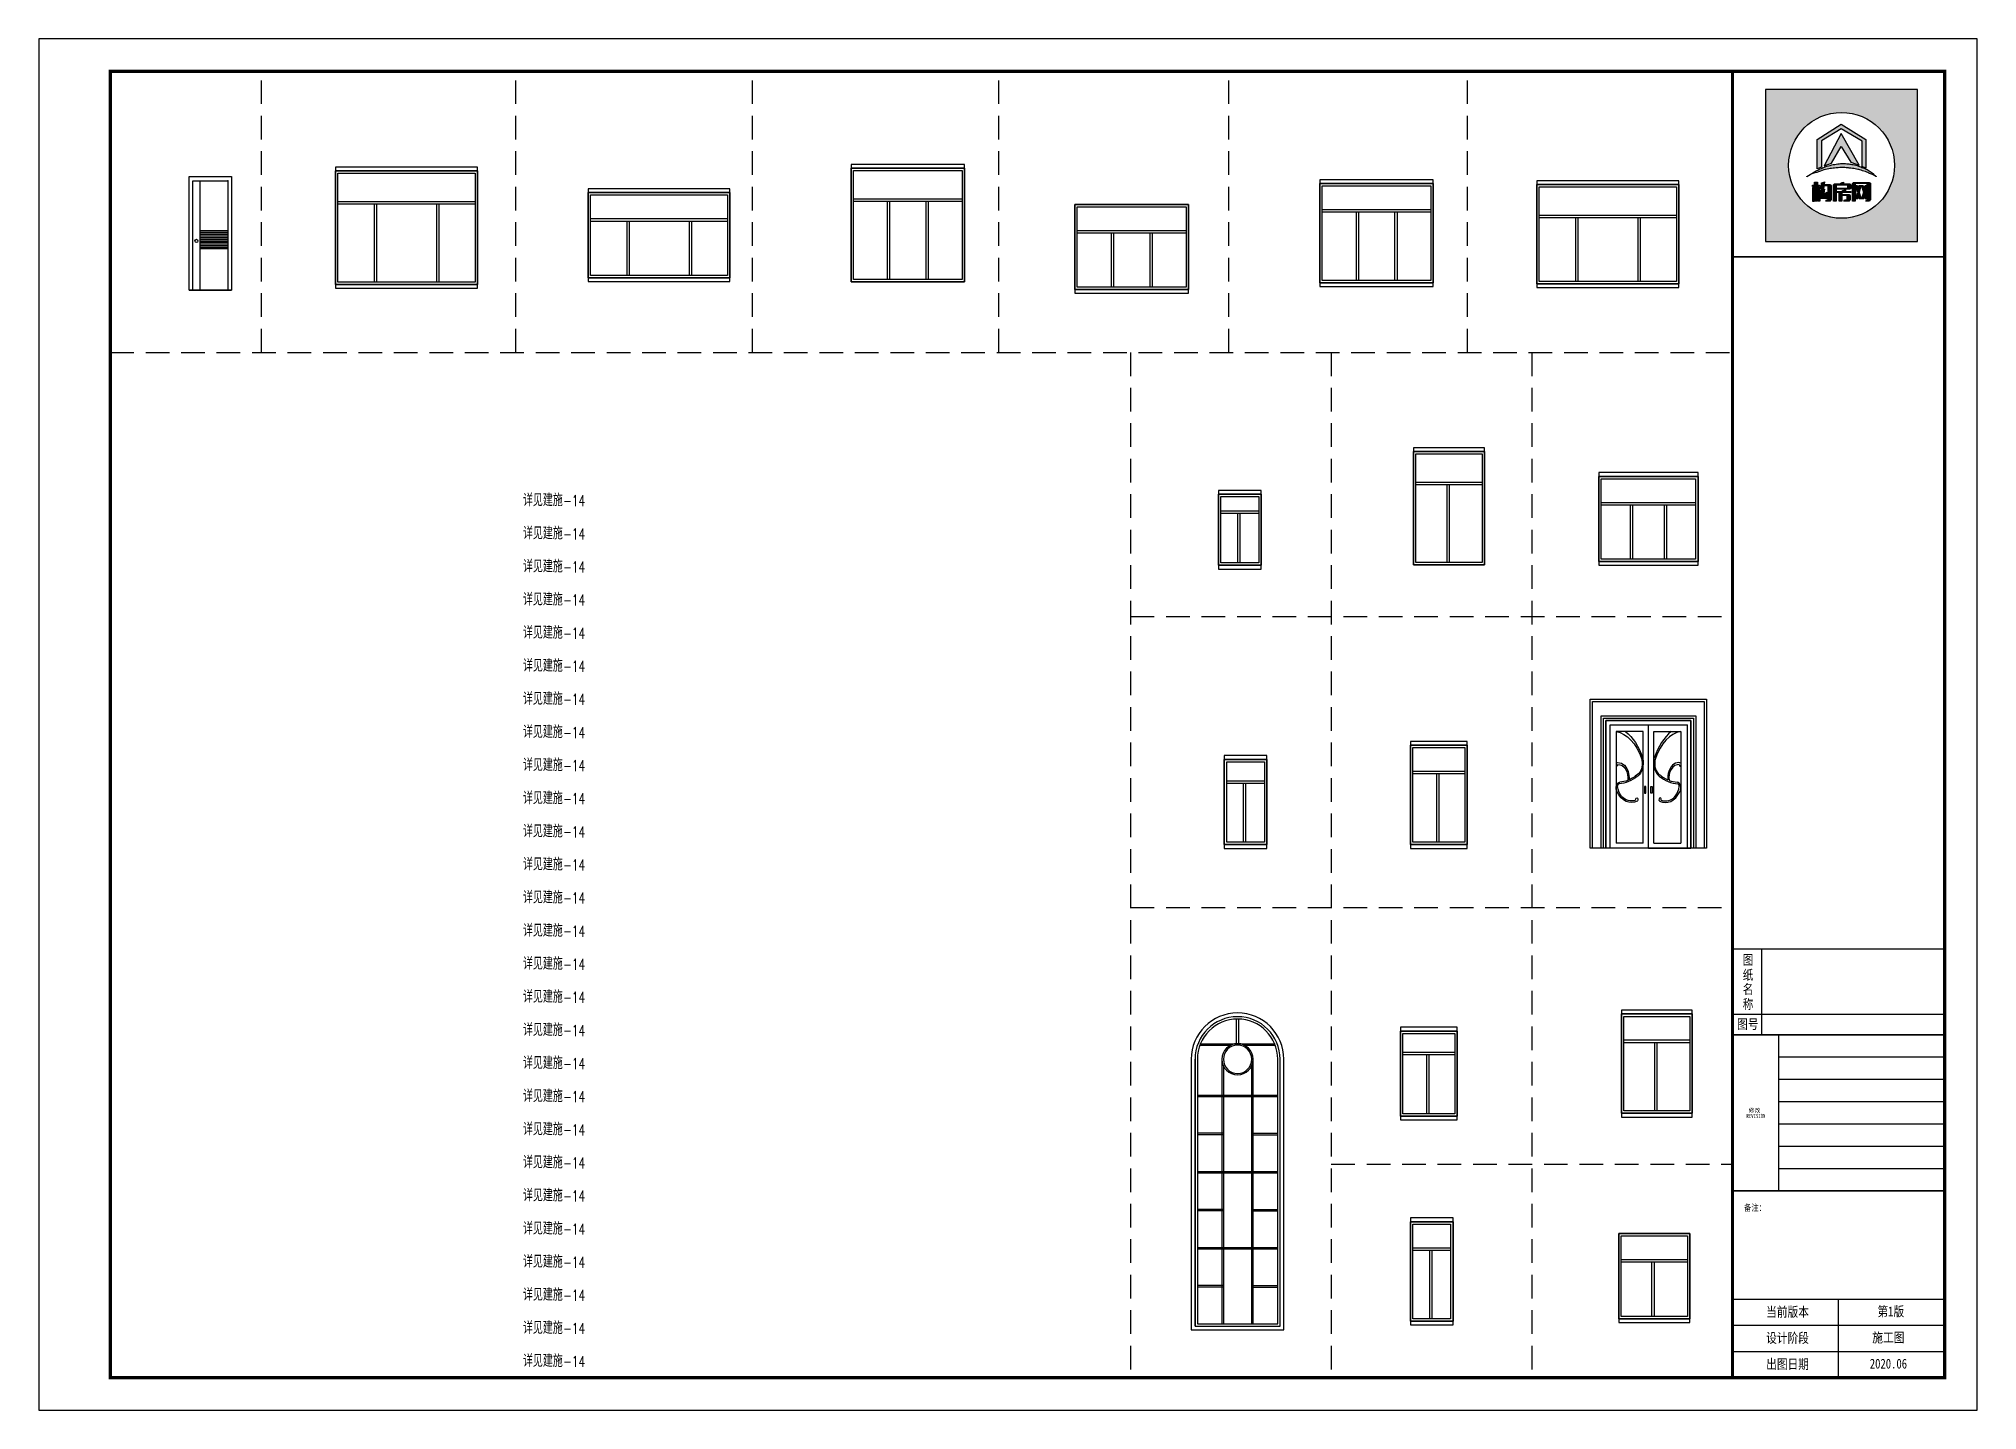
# Model space of a CAD drawing. Header units: millimetres. Extents: x -807114 to 146922, y -468455 to -61603.
# Drawn here: x -35033 to 5968, y -238672 to -209681 of the extents above; entities that cross this region are included whole.
import ezdxf
from ezdxf.enums import TextEntityAlignment as Align

# ---------------------------------------------------------------- set-up
doc = ezdxf.new("R2010")
doc.units = ezdxf.units.MM
doc.header["$LTSCALE"] = 1000
doc.linetypes.add('HIDDENX2', pattern=[0.75, 0.5, -0.25])
for name, color, linetype in [('PUB_TAB', 117, 'Continuous'), ('PUB_TEXT', 3, 'Continuous'), ('PUB_TITLE', 4, 'Continuous')]:
    doc.layers.add(name, color=color, linetype=linetype)
doc.styles.add('_TCH_WDTABLE', font='SIMPLEX', dxfattribs={"bigfont": 'GBCBIG'})
doc.styles.add('ZDBOX', font='simsun.ttc', dxfattribs={"width": 0.7})
doc.styles.add('宋体', font='simsun.ttc', dxfattribs={"width": 0.8})

msp = doc.modelspace()

# ---------------------------------------------------------------- texts
at = {"style": 'ZDBOX', "width": 0.8}
for s, height, p in [('图', 207.1, (1120.5, -229153.2)), ('纸', 207.1, (1120.5, -229465.6)), ('称', 207.1, (1120.5, -230084.8)), ('名', 207.1, (1120.5, -229767.3)), ('图号', 207.08, (1116.3, -230511.9)), ('备注：', 138.05, (1268, -234387.9))]:
    msp.add_text(s, height=height, dxfattribs=at).set_placement(p, align=Align.MIDDLE)
for s, p in [('当前版本', (1503.8, -236696.1)), ('第1版', (3857.7, -236686.7)), ('设计阶段', (1503.8, -237248.4)), ('施工图', (3749.6, -237238.9)), ('出图日期', (1503.8, -237800.6)), ('2020.06', (3695.5, -237791.1))]:
    msp.add_text(s, height=207.08, dxfattribs=at).set_placement(p)
at = {"layer": 'PUB_TAB', "color": 30, "style": '_TCH_WDTABLE'}
for p in [(-24792.6, -219562.3), (-24792.6, -220262.2), (-24792.6, -220962.1), (-24792.6, -221661.9), (-24792.6, -222361.8), (-24792.6, -223061.7), (-24792.6, -223761.6), (-24792.6, -224461.5), (-24792.6, -225161.4), (-24792.6, -225861.2), (-24792.6, -226561.1), (-24792.6, -227261), (-24792.6, -227960.9), (-24792.6, -228660.8), (-24792.6, -229360.7), (-24792.6, -230060.5), (-24792.6, -230760.4), (-24792.6, -231460.3), (-24792.6, -232160.2), (-24792.6, -232860.1), (-24792.6, -233560), (-24792.6, -234259.8), (-24792.6, -234959.7), (-24792.6, -235659.6), (-24792.6, -236359.5), (-24792.6, -237059.4), (-24792.6, -237757.2)]:
    msp.add_text('详见建施', height=263.32, dxfattribs=at).set_placement(p)
at = {"layer": 'PUB_TAB', "color": 30, "style": '_TCH_WDTABLE', "width": 0.705882}
for p in [(-23941.5, -219563.9), (-23941.5, -220263.8), (-23941.5, -220963.7), (-23941.5, -221663.6), (-23941.5, -222363.4), (-23941.5, -223063.3), (-23941.5, -223763.2), (-23941.5, -224463.1), (-23941.5, -225163), (-23941.5, -225862.9), (-23941.5, -226562.7), (-23941.5, -227262.6), (-23941.5, -227962.5), (-23941.5, -228662.4), (-23941.5, -229362.3), (-23941.5, -230062.2), (-23941.5, -230762), (-23941.5, -231461.9), (-23941.5, -232161.8), (-23941.5, -232861.7), (-23941.5, -233561.6), (-23941.5, -234261.5), (-23941.5, -234961.3), (-23941.5, -235661.2), (-23941.5, -236361.1), (-23941.5, -237061), (-23941.5, -237758.8)]:
    msp.add_text('-14', height=232.05, dxfattribs=at).set_placement(p)
at = {"layer": 'PUB_TEXT', "color": 8, "style": '宋体', "width": 0.7}
msp.add_text('REVISION', height=87.76, dxfattribs=at).set_placement((1086.6, -232521.5), align=Align.BOTTOM_LEFT)
at = {"layer": 'PUB_TEXT', "color": 8, "style": '宋体'}
msp.add_text('修改', height=87.76, dxfattribs=at).set_placement((1134.4, -232377.5))

# ---------------------------------------------------------------- blocks, each defined once
blk = doc.blocks.new('sadasfafa')
h = blk.add_hatch(color=252)
h.dxf.hatch_style = 1
h.paths.add_polyline_path([(1853311, -2488040), (1853311, -2490368), (1855639, -2490368), (1855639, -2488040)])
h.paths.add_polyline_path([(1855286, -2489204, 1), (1853664, -2489204, 1)], flags=16)
edge = h.paths.add_edge_path(flags=0)
edge.add_spline(control_points=[(1853945, -2489376), (1853935, -2489385), (1854022, -2489327), (1854064, -2489324), (1854178, -2489280), (1854273, -2489257), (1854375, -2489242), (1854470, -2489236), (1854555, -2489239), (1854630, -2489250), (1854700, -2489259), (1854781, -2489280), (1854854, -2489303), (1854917, -2489335), (1854967, -2489354), (1854993, -2489368), (1855014, -2489382), (1854982, -2489354), (1854965, -2489332), (1854910, -2489297), (1854854, -2489260), (1854784, -2489234), (1854713, -2489206), (1854640, -2489189), (1854569, -2489179), (1854497, -2489176), (1854414, -2489178), (1854321, -2489198), (1854229, -2489222), (1854147, -2489257), (1854080, -2489292), (1854021, -2489325), (1853977, -2489352), (1853953, -2489369), (1853945, -2489376)], knot_values=[0, 0, 0, 0, 114.670179, 423.637006, 763.89867, 1083.683754, 1343.405239, 1688.07646, 1952.326814, 2113.699055, 2375.693807, 2595.188681, 2872.839541, 3068.155951, 3238.592156, 3348.056762, 3361.095167, 3431.805845, 3527.265261, 3733.200323, 3952.805082, 4160.23278, 4398.128766, 4650.488133, 4837.16968, 5050.428326, 5308.684497, 5588.159898, 5913.430939, 6163.12325, 6398.139207, 6601.625078, 6772.549769, 6871.149972, 6871.149972, 6871.149972, 6871.149972], degree=3, periodic=1)
h.paths.add_polyline_path([(1854530, -2489580), (1854534, -2489580), (1854534, -2489603), (1854618, -2489603), (1854618, -2489621), (1854481, -2489621), (1854481, -2489650), (1854589, -2489650), (1854599, -2489656), (1854606, -2489666), (1854606, -2489733), (1854600, -2489742), (1854590, -2489750), (1854506, -2489750), (1854514, -2489740), (1854518, -2489731), (1854552, -2489731), (1854558, -2489728), (1854560, -2489721), (1854560, -2489675), (1854558, -2489670), (1854553, -2489667), (1854481, -2489667), (1854481, -2489750), (1854436, -2489750), (1854436, -2489626), (1854433, -2489621), (1854406, -2489621), (1854406, -2489603), (1854488, -2489603), (1854488, -2489590)], flags=0)
h.paths.add_polyline_path([(1854486, -2489468), (1854506, -2489461), (1854506, -2489485), (1854510, -2489489), (1854601, -2489489), (1854609, -2489494), (1854615, -2489502), (1854615, -2489556), (1854607, -2489564), (1854599, -2489569), (1854401, -2489569), (1854394, -2489573), (1854394, -2489750), (1854349, -2489750), (1854349, -2489504), (1854355, -2489495), (1854367, -2489489), (1854462, -2489489), (1854462, -2489474)], flags=0)
h.paths.add_polyline_path([(1854394, -2489554), (1854394, -2489512), (1854404, -2489506), (1854562, -2489506), (1854570, -2489513), (1854570, -2489554)], flags=0)
h.paths.add_polyline_path([(1854214, -2489569), (1854203, -2489632), (1854193, -2489683), (1854194, -2489689), (1854218, -2489689), (1854220, -2489683), (1854214, -2489633), (1854254, -2489614), (1854263, -2489686), (1854263, -2489700), (1854255, -2489709), (1854159, -2489709), (1854150, -2489702), (1854148, -2489692), (1854173, -2489569)], flags=0)
h.paths.add_polyline_path([(1854187, -2489466), (1854213, -2489458), (1854207, -2489496), (1854296, -2489496), (1854305, -2489498), (1854312, -2489505), (1854314, -2489513), (1854314, -2489733), (1854310, -2489741), (1854301, -2489750), (1854231, -2489750), (1854238, -2489741), (1854243, -2489730), (1854261, -2489730), (1854268, -2489727), (1854270, -2489720), (1854270, -2489531), (1854270, -2489526), (1854267, -2489521), (1854260, -2489516), (1854202, -2489516), (1854201, -2489534), (1854196, -2489558), (1854150, -2489558), (1854159, -2489535), (1854165, -2489504), (1854167, -2489471)], flags=0)
h.paths.add_polyline_path([(1854140, -2489544), (1854140, -2489750), (1854114, -2489750), (1854114, -2489544)], flags=0)
h.paths.add_polyline_path([(1854056, -2489544), (1854053, -2489750), (1854031, -2489750), (1854031, -2489544)], flags=0)
h.paths.add_polyline_path([(1854107, -2489459), (1854107, -2489508), (1854139, -2489508), (1854139, -2489527), (1854107, -2489527), (1854107, -2489750), (1854062, -2489750), (1854062, -2489527), (1854029, -2489527), (1854029, -2489508), (1854062, -2489508), (1854062, -2489459)], flags=0)
h.paths.add_polyline_path([(1854209, -2489211), (1854471, -2488714), (1854743, -2489200), (1854618, -2489155), (1854470, -2488913), (1854318, -2489172)], flags=0)
h.paths.add_polyline_path([(1854102, -2488808), (1854470, -2488575), (1854848, -2488810), (1854848, -2489247), (1854790, -2489223), (1854790, -2488832), (1854471, -2488643), (1854168, -2488829), (1854168, -2489231), (1854102, -2489257)], flags=0)
h.paths.add_polyline_path([(1854685, -2489750), (1854641, -2489750), (1854641, -2489488), (1854641, -2489484), (1854646, -2489475), (1854656, -2489467), (1854898, -2489467), (1854907, -2489471), (1854916, -2489478), (1854916, -2489731), (1854908, -2489743), (1854902, -2489750), (1854847, -2489750), (1854858, -2489732), (1854866, -2489731), (1854869, -2489724), (1854869, -2489718), (1854867, -2489718), (1854836, -2489718), (1854826, -2489684), (1854814, -2489718), (1854746, -2489718), (1854736, -2489684), (1854722, -2489718), (1854689, -2489718), (1854689, -2489709), (1854691, -2489709), (1854720, -2489621), (1854685, -2489512)], flags=0)
h.paths.add_polyline_path([(1854779, -2489518), (1854809, -2489621), (1854781, -2489709), (1854777, -2489709), (1854750, -2489621), (1854775, -2489518)], flags=0)
h = blk.add_hatch(color=7)
h.dxf.hatch_style = 1
h.paths.add_polyline_path([(1854102, -2489257), (1854168, -2489231), (1854168, -2488829), (1854471, -2488643), (1854790, -2488832), (1854790, -2489223), (1854848, -2489247), (1854848, -2488810), (1854470, -2488575), (1854102, -2488808)])
h = blk.add_hatch(color=7)
h.dxf.hatch_style = 1
h.paths.add_polyline_path([(1854318, -2489172), (1854470, -2488913), (1854618, -2489155), (1854743, -2489200), (1854471, -2488714), (1854209, -2489211)])
h = blk.add_hatch(color=7)
h.dxf.hatch_style = 1
edge = h.paths.add_edge_path()
edge.add_spline(control_points=[(1853945, -2489376), (1853953, -2489369), (1853977, -2489352), (1854021, -2489325), (1854080, -2489292), (1854147, -2489257), (1854229, -2489222), (1854321, -2489198), (1854414, -2489178), (1854497, -2489176), (1854569, -2489179), (1854640, -2489189), (1854713, -2489206), (1854784, -2489234), (1854854, -2489260), (1854910, -2489297), (1854965, -2489332), (1854982, -2489354), (1855014, -2489382), (1854993, -2489368), (1854967, -2489354), (1854917, -2489335), (1854854, -2489303), (1854781, -2489280), (1854700, -2489259), (1854630, -2489250), (1854555, -2489239), (1854470, -2489236), (1854375, -2489242), (1854273, -2489257), (1854178, -2489280), (1854064, -2489324), (1854022, -2489327), (1853935, -2489385), (1853945, -2489376)], knot_values=[0, 0, 0, 0, 98.600203, 269.524894, 473.010766, 708.026723, 957.719033, 1282.990074, 1562.465475, 1820.721647, 2033.980292, 2220.661839, 2473.021206, 2710.917192, 2918.34489, 3137.949649, 3343.884711, 3439.344127, 3510.054805, 3523.09321, 3632.557816, 3802.994021, 3998.310431, 4275.961291, 4495.456165, 4757.450917, 4918.823158, 5183.073513, 5527.744733, 5787.466218, 6107.251302, 6447.512966, 6756.479793, 6871.149972, 6871.149972, 6871.149972, 6871.149972], degree=3, periodic=1)
h = blk.add_hatch(color=7)
h.dxf.hatch_style = 1
h.paths.add_polyline_path([(1854062, -2489459), (1854062, -2489508), (1854029, -2489508), (1854029, -2489527), (1854062, -2489527), (1854062, -2489750), (1854107, -2489750), (1854107, -2489527), (1854139, -2489527), (1854139, -2489508), (1854107, -2489508), (1854107, -2489459)])
h = blk.add_hatch(color=7)
h.dxf.hatch_style = 1
h.paths.add_polyline_path([(1854031, -2489544), (1854031, -2489750), (1854053, -2489750), (1854056, -2489544)])
h = blk.add_hatch(color=7)
h.dxf.hatch_style = 1
h.paths.add_polyline_path([(1854114, -2489544), (1854114, -2489750), (1854140, -2489750), (1854140, -2489544)])
h = blk.add_hatch(color=7)
h.dxf.hatch_style = 1
h.paths.add_polyline_path([(1854167, -2489471), (1854165, -2489504), (1854159, -2489535), (1854150, -2489558), (1854196, -2489558), (1854201, -2489534), (1854202, -2489516), (1854260, -2489516), (1854267, -2489521), (1854270, -2489526), (1854270, -2489531), (1854270, -2489720), (1854268, -2489727), (1854261, -2489730), (1854243, -2489730), (1854238, -2489741), (1854231, -2489750), (1854301, -2489750), (1854310, -2489741), (1854314, -2489733), (1854314, -2489513), (1854312, -2489505), (1854305, -2489498), (1854296, -2489496), (1854207, -2489496), (1854213, -2489458), (1854187, -2489466)])
h = blk.add_hatch(color=7)
h.dxf.hatch_style = 1
h.paths.add_polyline_path([(1854462, -2489474), (1854462, -2489489), (1854367, -2489489), (1854355, -2489495), (1854349, -2489504), (1854349, -2489750), (1854394, -2489750), (1854394, -2489573), (1854401, -2489569), (1854599, -2489569), (1854607, -2489564), (1854615, -2489556), (1854615, -2489502), (1854609, -2489494), (1854601, -2489489), (1854510, -2489489), (1854506, -2489485), (1854506, -2489461), (1854486, -2489468)])
h.paths.add_polyline_path([(1854394, -2489554), (1854394, -2489512), (1854404, -2489506), (1854562, -2489506), (1854570, -2489513), (1854570, -2489554)], flags=16)
h = blk.add_hatch(color=7)
h.dxf.hatch_style = 1
h.paths.add_polyline_path([(1854685, -2489512), (1854685, -2489493), (1854693, -2489483), (1854862, -2489483), (1854869, -2489491), (1854869, -2489724), (1854866, -2489731), (1854858, -2489732), (1854847, -2489750), (1854902, -2489750), (1854908, -2489743), (1854916, -2489731), (1854916, -2489478), (1854907, -2489471), (1854898, -2489467), (1854656, -2489467), (1854646, -2489475), (1854641, -2489484), (1854641, -2489488), (1854641, -2489750), (1854685, -2489750)])
h = blk.add_hatch(color=7)
h.dxf.hatch_style = 1
h.paths.add_polyline_path([(1854866, -2489709), (1854840, -2489621), (1854866, -2489512), (1854836, -2489512), (1854824, -2489558), (1854808, -2489512), (1854745, -2489512), (1854734, -2489557), (1854719, -2489512), (1854689, -2489512), (1854720, -2489621), (1854691, -2489709), (1854689, -2489709), (1854689, -2489710), (1854689, -2489718), (1854722, -2489718), (1854736, -2489684), (1854746, -2489718), (1854814, -2489718), (1854826, -2489684), (1854836, -2489718), (1854867, -2489718), (1854867, -2489709)])
h.paths.add_polyline_path([(1854779, -2489518), (1854809, -2489621), (1854781, -2489709), (1854777, -2489709), (1854750, -2489621), (1854775, -2489518)], flags=16)
h = blk.add_hatch(color=7)
h.dxf.hatch_style = 1
h.paths.add_polyline_path([(1854173, -2489569), (1854148, -2489692), (1854150, -2489702), (1854159, -2489709), (1854255, -2489709), (1854263, -2489700), (1854263, -2489686), (1854254, -2489614), (1854214, -2489633), (1854220, -2489683), (1854218, -2489689), (1854194, -2489689), (1854193, -2489683), (1854203, -2489632), (1854214, -2489569)])
h = blk.add_hatch(color=7)
h.dxf.hatch_style = 1
h.paths.add_polyline_path([(1854488, -2489590), (1854488, -2489603), (1854406, -2489603), (1854406, -2489621), (1854433, -2489621), (1854436, -2489626), (1854436, -2489750), (1854481, -2489750), (1854481, -2489667), (1854553, -2489667), (1854558, -2489670), (1854560, -2489675), (1854560, -2489721), (1854558, -2489728), (1854552, -2489731), (1854518, -2489731), (1854514, -2489740), (1854506, -2489750), (1854590, -2489750), (1854600, -2489742), (1854606, -2489733), (1854606, -2489666), (1854599, -2489656), (1854589, -2489650), (1854481, -2489650), (1854481, -2489621), (1854618, -2489621), (1854618, -2489603), (1854534, -2489603), (1854534, -2489580), (1854530, -2489580)])
for points in [[(1855639, -2488040), (1853311, -2488040), (1853311, -2490368), (1855639, -2490368)], [(1854102, -2489257), (1854102, -2488808), (1854470, -2488575), (1854848, -2488810), (1854848, -2489247), (1854790, -2489223), (1854790, -2488832), (1854471, -2488643), (1854168, -2488829), (1854168, -2489231)], [(1854209, -2489211), (1854318, -2489172), (1854470, -2488913), (1854618, -2489155), (1854743, -2489200), (1854471, -2488714)], [(1854062, -2489459), (1854107, -2489459), (1854107, -2489508), (1854139, -2489508), (1854139, -2489527), (1854107, -2489527), (1854107, -2489750), (1854062, -2489750), (1854062, -2489527), (1854029, -2489527), (1854029, -2489508), (1854062, -2489508)], [(1854056, -2489544), (1854031, -2489544), (1854031, -2489750), (1854053, -2489750)], [(1854114, -2489544), (1854140, -2489544), (1854140, -2489750), (1854114, -2489750)], [(1854462, -2489474), (1854486, -2489468), (1854506, -2489461), (1854506, -2489485), (1854510, -2489489), (1854601, -2489489), (1854609, -2489494), (1854615, -2489502), (1854615, -2489556), (1854607, -2489564), (1854599, -2489569), (1854401, -2489569), (1854394, -2489573), (1854394, -2489750), (1854349, -2489750), (1854349, -2489504), (1854355, -2489495), (1854367, -2489489), (1854462, -2489489)], [(1854394, -2489554), (1854570, -2489554), (1854570, -2489513), (1854562, -2489506), (1854404, -2489506), (1854394, -2489512)], [(1854641, -2489750), (1854641, -2489488), (1854641, -2489484), (1854646, -2489475), (1854656, -2489467), (1854898, -2489467), (1854907, -2489471), (1854916, -2489478), (1854916, -2489731), (1854908, -2489743), (1854902, -2489750), (1854847, -2489750), (1854858, -2489732), (1854866, -2489731), (1854869, -2489724), (1854869, -2489491), (1854862, -2489483), (1854693, -2489483), (1854685, -2489493), (1854685, -2489750)], [(1854775, -2489518), (1854779, -2489518), (1854809, -2489621), (1854781, -2489709), (1854777, -2489709), (1854750, -2489621)], [(1854488, -2489590), (1854530, -2489580), (1854534, -2489580), (1854534, -2489603), (1854618, -2489603), (1854618, -2489621), (1854481, -2489621), (1854481, -2489650), (1854589, -2489650), (1854599, -2489656), (1854606, -2489666), (1854606, -2489733), (1854600, -2489742), (1854590, -2489750), (1854506, -2489750), (1854514, -2489740), (1854518, -2489731), (1854552, -2489731), (1854558, -2489728), (1854560, -2489721), (1854560, -2489675), (1854558, -2489670), (1854553, -2489667), (1854481, -2489667), (1854481, -2489750), (1854436, -2489750), (1854436, -2489626), (1854433, -2489621), (1854406, -2489621), (1854406, -2489603), (1854488, -2489603)]]:
    blk.add_lwpolyline(points, close=True)
for points in [[(1854167, -2489471), (1854187, -2489466), (1854213, -2489458), (1854207, -2489496), (1854296, -2489496), (1854305, -2489498), (1854312, -2489505), (1854314, -2489513), (1854314, -2489733), (1854310, -2489741), (1854301, -2489750), (1854231, -2489750), (1854238, -2489741), (1854243, -2489730), (1854261, -2489730), (1854268, -2489727), (1854270, -2489720), (1854270, -2489531), (1854270, -2489526), (1854267, -2489521), (1854260, -2489516), (1854202, -2489516), (1854201, -2489534), (1854196, -2489558), (1854150, -2489558), (1854150, -2489558), (1854159, -2489535), (1854165, -2489504), (1854167, -2489471)], [(1854866, -2489709), (1854866, -2489709), (1854867, -2489709), (1854867, -2489718), (1854836, -2489718), (1854826, -2489684), (1854814, -2489718), (1854746, -2489718), (1854736, -2489684), (1854722, -2489718), (1854689, -2489718), (1854689, -2489710), (1854689, -2489709), (1854691, -2489709), (1854720, -2489621), (1854689, -2489512)], [(1854173, -2489569), (1854214, -2489569), (1854203, -2489632), (1854193, -2489683), (1854194, -2489689), (1854218, -2489689), (1854220, -2489683), (1854214, -2489633), (1854254, -2489614), (1854263, -2489686), (1854263, -2489700), (1854255, -2489709), (1854159, -2489709), (1854150, -2489702), (1854148, -2489692), (1854173, -2489569)]]:
    blk.add_lwpolyline(points)
at = {"color": 7}
blk.add_lwpolyline([(1854689, -2489512), (1854719, -2489512), (1854734, -2489557), (1854745, -2489512), (1854808, -2489512), (1854824, -2489558), (1854836, -2489512), (1854866, -2489512), (1854840, -2489621), (1854866, -2489709)], dxfattribs=at)
blk.add_circle((1854475, -2489204), 811)
at = {"start_tangent": (-0.74079, -0.671736), "end_tangent": (-0.74079, -0.671736)}
blk.add_spline([(1853945, -2489376), (1853977, -2489357), (1854071, -2489318), (1854178, -2489282), (1854280, -2489257), (1854365, -2489245), (1854479, -2489238), (1854566, -2489241), (1854619, -2489248), (1854704, -2489261), (1854775, -2489279), (1854861, -2489308), (1854920, -2489335), (1854972, -2489357), (1855003, -2489375), (1855007, -2489377), (1854990, -2489361), (1854968, -2489339), (1854913, -2489299), (1854851, -2489261), (1854787, -2489235), (1854714, -2489208), (1854633, -2489189), (1854572, -2489180), (1854501, -2489177), (1854416, -2489181), (1854326, -2489198), (1854222, -2489227), (1854146, -2489259), (1854077, -2489294), (1854019, -2489327), (1853971, -2489357), (1853945, -2489376)], degree=3, dxfattribs=at)

# ---------------------------------------------------------------- hatches: boundary and pattern name
h = msp.add_hatch()
h.set_pattern_fill('_USER', color=37, scale=30, style=0, pattern_type=0)
h.set_pattern_definition([(0, (-70490.978, -232840.72), (0, 34.285714), [])])
h.paths.add_polyline_path([(-31034.2, -213734.3), (-31625.2, -213734.3), (-31625.2, -214112), (-31034.2, -214112)])

# ---------------------------------------------------------------- linework, layer by layer
at = {"color": 252, "linetype": 'HIDDENX2'}
for p, q in [((-30325.5, -216309.6), (-30325.5, -210371.4)), ((-24941.5, -216309.6), (-24941.5, -210371.4)), ((-19936, -216309.6), (-19936, -210371.4)), ((-14727.6, -216309.6), (-14727.6, -210371.4)), ((-9859.1, -216309.6), (-9859.1, -210371.4)), ((-4814, -216309.6), (-4814, -210371.4)), ((-33520.8, -216309.6), (791.2, -216309.6)), ((-11938.3, -216309.6), (-11938.3, -237982)), ((-7695.2, -216309.6), (-7695.2, -237982)), ((-3452, -216309.6), (-3452, -237982)), ((-11938.3, -221891.3), (791.2, -221891.3)), ((-11938.3, -228047.1), (791.2, -228047.1)), ((-7695.2, -233473.5), (791.2, -233473.5))]:
    msp.add_line(p, q, dxfattribs=at)
for p, q in [((-15452.5, -212336.5), (-17852.5, -212336.5)), ((-17852.5, -212336.5), (-17852.5, -214816.5)), ((-15452.5, -214816.5), (-15452.5, -212336.5)), ((-31854.2, -214995.4), (-31854.2, -212595.4)), ((-31854.2, -212595.4), (-30954.2, -212595.4)), ((-31854.2, -212595.4), (-30954.2, -212595.4)), ((-31854.2, -214995.4), (-31854.2, -212595.4)), ((-30954.2, -212595.4), (-30954.2, -214995.4)), ((-30954.2, -212595.4), (-30954.2, -214995.4)), ((-25754.7, -212392.6), (-28754.7, -212392.6)), ((-28754.7, -212392.6), (-28754.7, -214952.6)), ((-25754.7, -212472.6), (-28754.7, -212472.6)), ((-25754.7, -214952.6), (-25754.7, -212392.6)), ((-15452.5, -212416.5), (-17852.5, -212416.5)), ((-5537.9, -212660.5), (-7937.9, -212660.5)), ((-7937.9, -212660.5), (-7937.9, -214920.5)), ((-5537.9, -212740.5), (-7937.9, -212740.5)), ((-5537.9, -214920.5), (-5537.9, -212660.5)), ((-346.3, -212681.8), (-3346.3, -212681.8)), ((-3346.3, -212681.8), (-3346.3, -214941.8)), ((-346.3, -212761.8), (-3346.3, -212761.8)), ((-346.3, -214941.8), (-346.3, -212681.8)), ((-20413.4, -212853.2), (-23413.4, -212853.2)), ((-23413.4, -212853.2), (-23413.4, -214813.2)), ((-20413.4, -212933.2), (-23413.4, -212933.2)), ((-20413.4, -214813.2), (-20413.4, -212853.2)), ((-10717.5, -213180.8), (-13117.5, -213180.8)), ((-13117.5, -213180.8), (-13117.5, -215060.8)), ((-10717.5, -215060.8), (-10717.5, -213180.8)), ((-23413.4, -214733.2), (-20413.4, -214733.2)), ((-23413.4, -214813.2), (-20413.4, -214813.2)), ((-17852.5, -214816.5), (-15452.5, -214816.5)), ((-7937.9, -214840.5), (-5537.9, -214840.5)), ((-30954.2, -214995.4), (-31854.2, -214995.4)), ((-31854.2, -214995.4), (-30954.2, -214995.4)), ((-28754.7, -214872.6), (-25754.7, -214872.6)), ((-28754.7, -214952.6), (-25754.7, -214952.6)), ((-13117.5, -214980.8), (-10717.5, -214980.8)), ((-13117.5, -215060.8), (-10717.5, -215060.8)), ((-7937.9, -214920.5), (-5537.9, -214920.5)), ((-3346.3, -214861.8), (-346.3, -214861.8)), ((-3346.3, -214941.8), (-346.3, -214941.8)), ((-4453.7, -218324.9), (-5953.7, -218324.9)), ((-5953.7, -218324.9), (-5953.7, -220804.9)), ((-4453.7, -218404.9), (-5953.7, -218404.9)), ((-4453.7, -220804.9), (-4453.7, -218324.9)), ((62.5, -218851.3), (-2037.5, -218851.3)), ((-2037.5, -218851.3), (-2037.5, -220811.3)), ((62.5, -218931.3), (-2037.5, -218931.3)), ((62.5, -220811.3), (62.5, -218851.3)), ((-9180.1, -219230.4), (-10080.1, -219230.4)), ((-10080.1, -219230.4), (-10080.1, -220890.4)), ((-9180.1, -219310.4), (-10080.1, -219310.4)), ((-9180.1, -220890.4), (-9180.1, -219230.4)), ((-10080.1, -220810.4), (-9180.1, -220810.4)), ((-10080.1, -220890.4), (-9180.1, -220890.4)), ((-5953.7, -220804.9), (-4453.7, -220804.9)), ((-2037.5, -220731.3), (62.5, -220731.3)), ((-2037.5, -220811.3), (62.5, -220811.3)), ((-86.3, -224090.7), (-1886.3, -224090.7)), ((-1886.3, -224090.7), (-1886.3, -226790.7)), ((-1886.3, -224090.7), (-1886.3, -226790.7)), ((-986.3, -224090.7), (-1886.3, -224090.7)), ((-986.3, -224090.7), (-86.3, -224090.7)), ((-86.3, -226790.7), (-86.3, -224090.7)), ((-86.3, -224090.7), (-86.3, -226790.7)), ((-4817.9, -224535.4), (-6017.9, -224535.4)), ((-6017.9, -224535.4), (-6017.9, -226795.4)), ((-4817.9, -224615.4), (-6017.9, -224615.4)), ((-4817.9, -226795.4), (-4817.9, -224535.4)), ((-9056.9, -224835.4), (-9956.9, -224835.4)), ((-9956.9, -224835.4), (-9956.9, -226795.4)), ((-9056.9, -224915.4), (-9956.9, -224915.4)), ((-9056.9, -226795.4), (-9056.9, -224835.4)), ((-9956.9, -226715.4), (-9056.9, -226715.4)), ((-6017.9, -226715.4), (-4817.9, -226715.4)), ((-9956.9, -226795.4), (-9056.9, -226795.4)), ((-6017.9, -226795.4), (-4817.9, -226795.4)), ((-986.3, -226790.7), (-1886.3, -226790.7)), ((-986.3, -226790.7), (-86.3, -226790.7)), ((1412.4, -230734.2), (1412.4, -228922.3)), ((-59.4, -230216.1), (-1559.4, -230216.1)), ((-1559.4, -230216.1), (-1559.4, -232476.1)), ((-59.4, -230296.1), (-1559.4, -230296.1)), ((-59.4, -232476.1), (-59.4, -230216.1)), ((791.2, -230302.8), (5277.9, -230302.8)), ((-5032.5, -230576), (-6232.5, -230576)), ((-6232.5, -230576), (-6232.5, -232536)), ((-5032.5, -230656), (-6232.5, -230656)), ((-5032.5, -232536), (-5032.5, -230576)), ((-10576.8, -236893.8), (-10576.8, -231253.8)), ((-8776.8, -236893.8), (-8776.8, -231253.8)), ((-6232.5, -232456), (-5032.5, -232456)), ((-1559.4, -232396.1), (-59.4, -232396.1)), ((-1559.4, -232476.1), (-59.4, -232476.1)), ((-6232.5, -232536), (-5032.5, -232536)), ((-5119.9, -234608.7), (-6019.9, -234608.7)), ((-6019.9, -234608.7), (-6019.9, -236868.7)), ((-5119.9, -234688.7), (-6019.9, -234688.7)), ((-5119.9, -236868.7), (-5119.9, -234608.7)), ((-112.1, -234938.3), (-1612.1, -234938.3)), ((-1612.1, -234938.3), (-1612.1, -236818.3)), ((-112.1, -236818.3), (-112.1, -234938.3)), ((-10576.8, -236893.8), (-8776.8, -236893.8)), ((-6019.9, -236788.7), (-5119.9, -236788.7)), ((-6019.9, -236868.7), (-5119.9, -236868.7)), ((-1612.1, -236738.3), (-112.1, -236738.3)), ((-1612.1, -236818.3), (-112.1, -236818.3))]:
    msp.add_line(p, q)
at = {"color": 37}
for p, q in [((-31774.2, -212686.9), (-31034.2, -212686.9)), ((-31774.2, -214995.4), (-31774.2, -212686.9)), ((-31625.2, -212686.9), (-31625.2, -214995.4)), ((-31034.2, -212686.9), (-31034.2, -214995.4)), ((-31625.2, -213734.3), (-31034.2, -213734.3)), ((-31625.2, -214112), (-31034.2, -214112)), ((-1806.3, -224193.5), (-1806.3, -226790.7)), ((-166.3, -224193.5), (-1806.3, -224193.5)), ((-986.3, -226790.7), (-986.3, -224193.5)), ((-166.3, -224193.5), (-166.3, -226790.7)), ((-1670.2, -224322.1), (-1670.2, -226687.8)), ((-1097.5, -224322.1), (-1670.2, -224322.1)), ((-1097.5, -226687.8), (-1097.5, -224322.1)), ((-875.1, -226687.8), (-875.1, -224322.1)), ((-875.1, -224322.1), (-302.3, -224322.1)), ((-302.3, -224322.1), (-302.3, -226687.8)), ((-1110.3, -224888.7), (-1102.4, -224896.8)), ((-862.3, -224888.7), (-870.1, -224896.8)), ((-1040.4, -225489.5), (-1067.1, -225489.5)), ((-1067.1, -225489.5), (-1067.1, -225629.2)), ((-1040.4, -225629.2), (-1040.4, -225489.5)), ((-932.2, -225629.2), (-932.2, -225489.5)), ((-932.2, -225489.5), (-905.5, -225489.5)), ((-905.5, -225489.5), (-905.5, -225629.2)), ((-1067.1, -225629.2), (-1040.4, -225629.2)), ((-905.5, -225629.2), (-932.2, -225629.2)), ((-1097.5, -226687.8), (-1670.2, -226687.8)), ((-875.1, -226687.8), (-302.3, -226687.8))]:
    msp.add_line(p, q, dxfattribs=at)
at = {"color": 253}
for p, q in [((-28704.7, -213122.6), (-25804.7, -213122.6)), ((-28704.7, -213172.6), (-25804.7, -213172.6)), ((-27938.1, -213172.6), (-27938.1, -214822.6)), ((-27888.1, -213172.6), (-27888.1, -214822.6)), ((-26621.4, -213172.6), (-26621.4, -214822.6)), ((-26571.4, -213172.6), (-26571.4, -214822.6)), ((-17802.5, -213066.5), (-15502.5, -213066.5)), ((-17802.5, -213116.5), (-15502.5, -213116.5)), ((-17085.8, -213116.5), (-17085.8, -214766.5)), ((-17035.8, -213116.5), (-17035.8, -214766.5)), ((-16269.1, -213116.5), (-16269.1, -214766.5)), ((-16219.1, -213116.5), (-16219.1, -214766.5)), ((-23363.4, -213483.2), (-20463.4, -213483.2)), ((-23363.4, -213533.2), (-20463.4, -213533.2)), ((-22596.7, -213533.2), (-22596.7, -214683.2)), ((-22546.7, -213533.2), (-22546.7, -214683.2)), ((-21280, -213533.2), (-21280, -214683.2)), ((-21230, -213533.2), (-21230, -214683.2)), ((-7887.9, -213290.5), (-5587.9, -213290.5)), ((-7887.9, -213340.5), (-5587.9, -213340.5)), ((-7171.3, -213340.5), (-7171.3, -214790.5)), ((-7121.3, -213340.5), (-7121.3, -214790.5)), ((-6354.6, -213340.5), (-6354.6, -214790.5)), ((-6304.6, -213340.5), (-6304.6, -214790.5)), ((-3296.3, -213411.8), (-396.3, -213411.8)), ((-3296.3, -213461.8), (-396.3, -213461.8)), ((-2529.7, -213461.8), (-2529.7, -214811.8)), ((-2479.7, -213461.8), (-2479.7, -214811.8)), ((-1213, -213461.8), (-1213, -214811.8)), ((-1163, -213461.8), (-1163, -214811.8)), ((-13067.5, -213730.8), (-10767.5, -213730.8)), ((-13067.5, -213780.8), (-10767.5, -213780.8)), ((-12350.8, -213780.8), (-12350.8, -214930.8)), ((-12300.8, -213780.8), (-12300.8, -214930.8)), ((-11534.1, -213780.8), (-11534.1, -214930.8)), ((-11484.1, -213780.8), (-11484.1, -214930.8)), ((-5903.7, -219054.9), (-4503.7, -219054.9)), ((-5903.7, -219104.9), (-4503.7, -219104.9)), ((-5253.7, -219104.9), (-5253.7, -220754.9)), ((-5203.7, -219104.9), (-5203.7, -220754.9)), ((-10030.1, -219660.4), (-9230.1, -219660.4)), ((-10030.1, -219710.4), (-9230.1, -219710.4)), ((-9680.1, -219710.4), (-9680.1, -220760.4)), ((-9630.1, -219710.4), (-9630.1, -220760.4)), ((-1987.5, -219481.3), (12.5, -219481.3)), ((-1987.5, -219531.3), (12.5, -219531.3)), ((-1370.9, -219531.3), (-1370.9, -220681.3)), ((-1320.9, -219531.3), (-1320.9, -220681.3)), ((-654.2, -219531.3), (-654.2, -220681.3)), ((-604.2, -219531.3), (-604.2, -220681.3)), ((-9906.9, -225365.4), (-9106.9, -225365.4)), ((-9906.9, -225415.4), (-9106.9, -225415.4)), ((-9556.9, -225415.4), (-9556.9, -226665.4)), ((-9506.9, -225415.4), (-9506.9, -226665.4)), ((-5967.9, -225165.4), (-4867.9, -225165.4)), ((-5967.9, -225215.4), (-4867.9, -225215.4)), ((-5467.9, -225215.4), (-5467.9, -226665.4)), ((-5417.9, -225215.4), (-5417.9, -226665.4)), ((-9701.8, -230924.8), (-9701.8, -230403.8)), ((-9651.8, -230924.8), (-9651.8, -230403.8)), ((-10472.1, -230923.8), (-8881.5, -230923.8)), ((-10472.1, -230953.8), (-9814.3, -230953.8)), ((-9539.3, -230953.8), (-8881.5, -230953.8)), ((-6182.5, -231106), (-5082.5, -231106)), ((-6182.5, -231156), (-5082.5, -231156)), ((-5682.5, -231156), (-5682.5, -232406)), ((-5632.5, -231156), (-5632.5, -232406)), ((-1509.4, -230846.1), (-109.4, -230846.1)), ((-1509.4, -230896.1), (-109.4, -230896.1)), ((-859.4, -230896.1), (-859.4, -232346.1)), ((-809.4, -230896.1), (-809.4, -232346.1)), ((-10006.8, -231253.8), (-10006.8, -236843.8)), ((-9976.8, -231391.3), (-9976.8, -236843.8)), ((-9376.8, -236843.8), (-9376.8, -231391.3)), ((-9346.8, -236843.8), (-9346.8, -231253.8)), ((-10526.8, -232013.8), (-8826.8, -232013.8)), ((-10526.8, -232043.8), (-8826.8, -232043.8)), ((-9976.8, -232818.8), (-10526.8, -232818.8)), ((-9976.8, -232848.8), (-10526.8, -232848.8)), ((-9376.8, -232818.8), (-8826.8, -232818.8)), ((-9376.8, -232848.8), (-8826.8, -232848.8)), ((-10526.8, -233623.8), (-8826.8, -233623.8)), ((-10526.8, -233653.8), (-8826.8, -233653.8)), ((-9976.8, -234428.8), (-10526.8, -234428.8)), ((-9976.8, -234458.8), (-10526.8, -234458.8)), ((-9376.8, -234428.8), (-8826.8, -234428.8)), ((-9376.8, -234458.8), (-8826.8, -234458.8)), ((-10526.8, -235233.8), (-8826.8, -235233.8)), ((-10526.8, -235263.8), (-8826.8, -235263.8)), ((-5969.9, -235238.7), (-5169.9, -235238.7)), ((-5969.9, -235288.7), (-5169.9, -235288.7)), ((-5619.9, -235288.7), (-5619.9, -236738.7)), ((-5569.9, -235288.7), (-5569.9, -236738.7)), ((-9376.8, -235454.6), (-9376.8, -236094.2)), ((-1562.1, -235488.3), (-162.1, -235488.3)), ((-1562.1, -235538.3), (-162.1, -235538.3)), ((-922.1, -235538.3), (-922.1, -236688.3)), ((-862.1, -235538.3), (-862.1, -236688.3)), ((-9976.8, -236038.8), (-10526.8, -236038.8)), ((-9976.8, -236068.8), (-10526.8, -236068.8)), ((-9376.8, -236038.8), (-8826.8, -236038.8)), ((-9376.8, -236068.8), (-8826.8, -236068.8))]:
    msp.add_line(p, q, dxfattribs=at)
for points in [[(-28754.7, -212472.6), (-25754.7, -212472.6), (-25754.7, -214872.6), (-28754.7, -214872.6)], [(-17852.5, -212416.5), (-15452.5, -212416.5), (-15452.5, -214816.5), (-17852.5, -214816.5)], [(-7937.9, -212740.5), (-5537.9, -212740.5), (-5537.9, -214840.5), (-7937.9, -214840.5)], [(-3346.3, -212761.8), (-346.3, -212761.8), (-346.3, -214861.8), (-3346.3, -214861.8)], [(-23413.4, -212933.2), (-20413.4, -212933.2), (-20413.4, -214733.2), (-23413.4, -214733.2)], [(-13117.5, -213180.8), (-10717.5, -213180.8), (-10717.5, -214980.8), (-13117.5, -214980.8)], [(-5953.7, -218404.9), (-4453.7, -218404.9), (-4453.7, -220804.9), (-5953.7, -220804.9)], [(-2037.5, -218931.3), (62.5, -218931.3), (62.5, -220731.3), (-2037.5, -220731.3)], [(-10080.1, -219310.4), (-9180.1, -219310.4), (-9180.1, -220810.4), (-10080.1, -220810.4)], [(-6017.9, -224615.4), (-4817.9, -224615.4), (-4817.9, -226715.4), (-6017.9, -226715.4)], [(-9956.9, -224915.4), (-9056.9, -224915.4), (-9056.9, -226715.4), (-9956.9, -226715.4)], [(-1559.4, -230296.1), (-59.4, -230296.1), (-59.4, -232396.1), (-1559.4, -232396.1)], [(-6232.5, -230656), (-5032.5, -230656), (-5032.5, -232456), (-6232.5, -232456)], [(-6019.9, -234688.7), (-5119.9, -234688.7), (-5119.9, -236788.7), (-6019.9, -236788.7)], [(-1612.1, -234938.3), (-112.1, -234938.3), (-112.1, -236738.3), (-1612.1, -236738.3)]]:
    msp.add_lwpolyline(points, close=True)
for points in [[(-28704.7, -212522.6), (-25804.7, -212522.6), (-25804.7, -214822.6), (-28704.7, -214822.6)], [(-17802.5, -212466.5), (-15502.5, -212466.5), (-15502.5, -214766.5), (-17802.5, -214766.5)], [(-7887.9, -212790.5), (-5587.9, -212790.5), (-5587.9, -214790.5), (-7887.9, -214790.5)], [(-23363.4, -212983.2), (-20463.4, -212983.2), (-20463.4, -214683.2), (-23363.4, -214683.2)], [(-3296.3, -212811.8), (-396.3, -212811.8), (-396.3, -214811.8), (-3296.3, -214811.8)], [(-13067.5, -213230.8), (-10767.5, -213230.8), (-10767.5, -214930.8), (-13067.5, -214930.8)], [(-5903.7, -218454.9), (-4503.7, -218454.9), (-4503.7, -220754.9), (-5903.7, -220754.9)], [(-1987.5, -218981.3), (12.5, -218981.3), (12.5, -220681.3), (-1987.5, -220681.3)], [(-10030.1, -219360.4), (-9230.1, -219360.4), (-9230.1, -220760.4), (-10030.1, -220760.4)], [(-5967.9, -224665.4), (-4867.9, -224665.4), (-4867.9, -226665.4), (-5967.9, -226665.4)], [(-9906.9, -224965.4), (-9106.9, -224965.4), (-9106.9, -226665.4), (-9906.9, -226665.4)], [(-1509.4, -230346.1), (-109.4, -230346.1), (-109.4, -232346.1), (-1509.4, -232346.1)], [(-6182.5, -230706), (-5082.5, -230706), (-5082.5, -232406), (-6182.5, -232406)], [(-5969.9, -234738.7), (-5169.9, -234738.7), (-5169.9, -236738.7), (-5969.9, -236738.7)], [(-1562.1, -234988.3), (-162.1, -234988.3), (-162.1, -236688.3), (-1562.1, -236688.3)]]:
    msp.add_lwpolyline(points, close=True, dxfattribs=at)
at = {"const_width": 34.5}
for points in [[(791.2, -214292.8), (5277.9, -214292.8)], [(791.2, -228922.3), (5277.9, -228922.3)], [(791.2, -230734.2), (5277.9, -230734.2)], [(791.2, -234032.3), (5277.9, -234032.3)]]:
    msp.add_lwpolyline(points, dxfattribs=at)
for points in [[(-2216.3, -226790.7), (-2216.3, -223640.7), (243.7, -223640.7), (243.7, -226790.7), (-2216.3, -226790.7)], [(-2166.3, -226790.7), (-2166.3, -223690.7), (193.7, -223690.7), (193.7, -226790.7)], [(-1936.3, -226790.7), (-1936.3, -224040.7), (-36.3, -224040.7), (-36.3, -226790.7)], [(-1886.3, -226790.7), (-1886.3, -224090.7), (-86.3, -224090.7), (-86.3, -226790.7)]]:
    msp.add_lwpolyline(points)
at = {"color": 37}
msp.add_lwpolyline([(-1986.3, -226790.7), (-1986.3, -223990.7), (13.7, -223990.7), (13.7, -226790.7)], dxfattribs=at)
for points in [[(-8696.8, -231253.8, 1), (-10656.8, -231253.8), (-10656.8, -236973.8), (-8696.8, -236973.8)], [(-8776.8, -231253.8, 1), (-10576.8, -231253.8), (-10576.8, -236893.8), (-8776.8, -236893.8)]]:
    msp.add_lwpolyline(points, format="xyb", close=True)
at = {"color": 253}
msp.add_lwpolyline([(-8826.8, -231253.8, 1), (-10526.8, -231253.8), (-10526.8, -236843.8), (-8826.8, -236843.8)], format="xyb", close=True, dxfattribs=at)
msp.add_arc((-9676.8, -231253.8), 900, 0, 180)
for radius, start, end in [(330, 0, 180), (300, 0, 180), (330, 180, 0), (300, 180, 0)]:
    msp.add_arc((-9676.8, -231253.8), radius, start, end, dxfattribs=at)
at = {"color": 37}
for centre, major_axis, ratio, start_param, end_param in [((-31699.7, -213955.2), (0, 34.9), 0.875, 4.712389, 10.9955743), ((-121.7, -225483.8), (0, 1307.1), 0.6363636, 0.4749931, 1.0981057), ((-220.8, -225415.4), (0, 1100.7), 0.6363636, 0.1166213, 1.0795994), ((-662.4, -224970.1), (0, 334.6), 0.6363636, 1.3497662, 2.6735778), ((-701.4, -225004.1), (0, 241), 0.6363636, 1.1063007, 2.592234), ((-358.6, -225329.1), (0, 346.8), 0.6363636, 6.0278618, 7.3718248), ((-350.8, -225367.7), (0, 343.1), 0.6363636, 6.2022907, 7.0837946), ((-316.3, -225033), (0, 27.4), 0.6363636, 1.3029325, 4.0746758), ((-337.4, -224009.4), (0, 1388.4), 0.6363636, 2.6149607, 2.8658559), ((-313.8, -223886.5), (0, 1548.8), 0.6363636, 2.6735778, 3.0907689), ((-365.6, -225323.4), (0, 334.3), 0.6363636, 1.0886394, 1.636626), ((-391.5, -225305.7), (0, 254), 0.6363636, 0.8006093, 1.7745224), ((-337.4, -224009.4), (0, 1388.4), 0.6363636, 2.8988655, 3.0950437), ((-532.9, -225430.1), (0, 316.4), 0.6363636, 3.7947022, 4.522907), ((-382.3, -225519.7), (0, 123.5), 0.6363636, 4.0275313, 6.234177), ((-364.8, -225480.7), (0, 47.5), 0.6363636, 4.522907, 6.2519858), ((-739.2, -225764.7), (0, 38.3), 0.6363636, 4.4615763, 9.2909473), ((-630.2, -225201.6), (0, 626.4), 0.6363636, 2.8382107, 4.0275313), ((-622.4, -225246.1), (0, 548), 0.6363636, 2.8712254, 3.7947022)]:
    msp.add_ellipse(centre, major_axis=major_axis, ratio=ratio, start_param=start_param, end_param=end_param, dxfattribs=at)
at = {"color": 37, "extrusion": (0, 0, -1)}
for centre, major_axis, start_param, end_param in [((-1751.7, -225415.4), (0, 1100.7), 0.1166213, 1.0795994), ((-1850.9, -225483.8), (0, 1307.1), 0.4749931, 1.0981057), ((-1656.2, -225033), (0, 27.4), 1.3029325, 4.0746758), ((-1614, -225329.1), (0, 346.8), 6.0278618, 7.3718248), ((-1621.8, -225367.7), (0, 343.1), 6.2022907, 7.0837946), ((-1310.2, -224970.1), (0, 334.6), 1.3497662, 2.6735778), ((-1271.2, -225004.1), (0, 241), 1.1063007, 2.592234), ((-1590.2, -225519.7), (0, 123.5), 4.0275313, 6.234177), ((-1607.7, -225480.7), (0, 47.5), 4.522907, 6.2519858), ((-1439.7, -225430.1), (0, 316.4), 3.7947022, 4.522907), ((-1658.8, -223886.5), (0, 1548.8), 2.6735778, 3.0907689), ((-1635.2, -224009.4), (0, 1388.4), 2.8988655, 3.0950437), ((-1581.1, -225305.7), (0, 254), 0.8006093, 1.7745224), ((-1606.9, -225323.4), (0, 334.3), 1.0886394, 1.636626), ((-1635.2, -224009.4), (0, 1388.4), 2.6149607, 2.8658559), ((-1342.4, -225201.6), (0, 626.4), 2.8382107, 4.0275313), ((-1350.1, -225246.1), (0, 548), 2.8712254, 3.7947022), ((-1233.4, -225764.7), (0, 38.3), 4.4615763, 9.2909473)]:
    msp.add_ellipse(centre, major_axis=major_axis, ratio=0.6363636, start_param=start_param, end_param=end_param, dxfattribs=at)
at = {"color": 37}
for p in [(-31034.2, -212686.9), (-166.3, -224193.5)]:
    msp.add_point(p, dxfattribs=at)
at = {"layer": 'PUB_TITLE'}
for p, q in [((791.2, -236325.3), (5277.9, -236325.3)), ((3034.6, -237982), (3034.6, -236325.3)), ((791.2, -236877.5), (5277.9, -236877.5)), ((791.2, -237429.8), (5277.9, -237429.8))]:
    msp.add_line(p, q, dxfattribs=at)
for points in [[(-35033.5, -238672.2), (5968.2, -238672.2), (5968.2, -209681.1), (-35033.5, -209681.1)], [(-33520.8, -237982), (5277.9, -237982), (5277.9, -210371.4), (-33520.8, -210371.4)]]:
    msp.add_lwpolyline(points, close=True, dxfattribs=at)
at = {"layer": 'PUB_TITLE', "const_width": 69}
msp.add_lwpolyline([(-33520.8, -237982), (5277.9, -237982), (5277.9, -210371.4), (-33520.8, -210371.4)], close=True, dxfattribs=at)
msp.add_lwpolyline([(791.2, -237982), (791.2, -210371.4)], dxfattribs=at)
at = {"layer": 'PUB_TITLE'}
msp.add_lwpolyline([(791.2, -234032.3), (5277.9, -234032.3)], dxfattribs=at)
for points in [[(1767.4, -230734.2), (1767.4, -230734.2), (1767.4, -234011.6), (1767.4, -234011.6)], [(1767.4, -231205.3), (1767.4, -231205.3), (4382.1, -231205.3), (5277.9, -231205.3)], [(1767.4, -231676.5), (1767.4, -231676.5), (4382.1, -231676.5), (5277.9, -231676.5)], [(1767.4, -232147.6), (1767.4, -232147.6), (4382.1, -232147.6), (5277.9, -232147.6)], [(1767.4, -232618.8), (1767.4, -232618.8), (4382.1, -232618.8), (5277.9, -232618.8)], [(1767.4, -233090), (1767.4, -233090), (4382.1, -233090), (5277.9, -233090)], [(1767.4, -233561.1), (1767.4, -233561.1), (4382.1, -233561.1), (5277.9, -233561.1)]]:
    msp.add_open_spline(points, degree=3, dxfattribs=at)

# ---------------------------------------------------------------- block references
at = {"xscale": 1.3799808, "yscale": 1.3799808, "zscale": 1.3799808}
msp.add_blockref('sadasfafa', (-2556041, 3222696.6), dxfattribs=at)

msp.set_redraw_order([(e.dxf.handle, doc.entitydb.next_handle()) for e in msp.query("TEXT MTEXT ATTDEF DIMENSION ARC_DIMENSION")])  # texts and dimensions are drawn at this point

doc.saveas('drawing.dxf')
